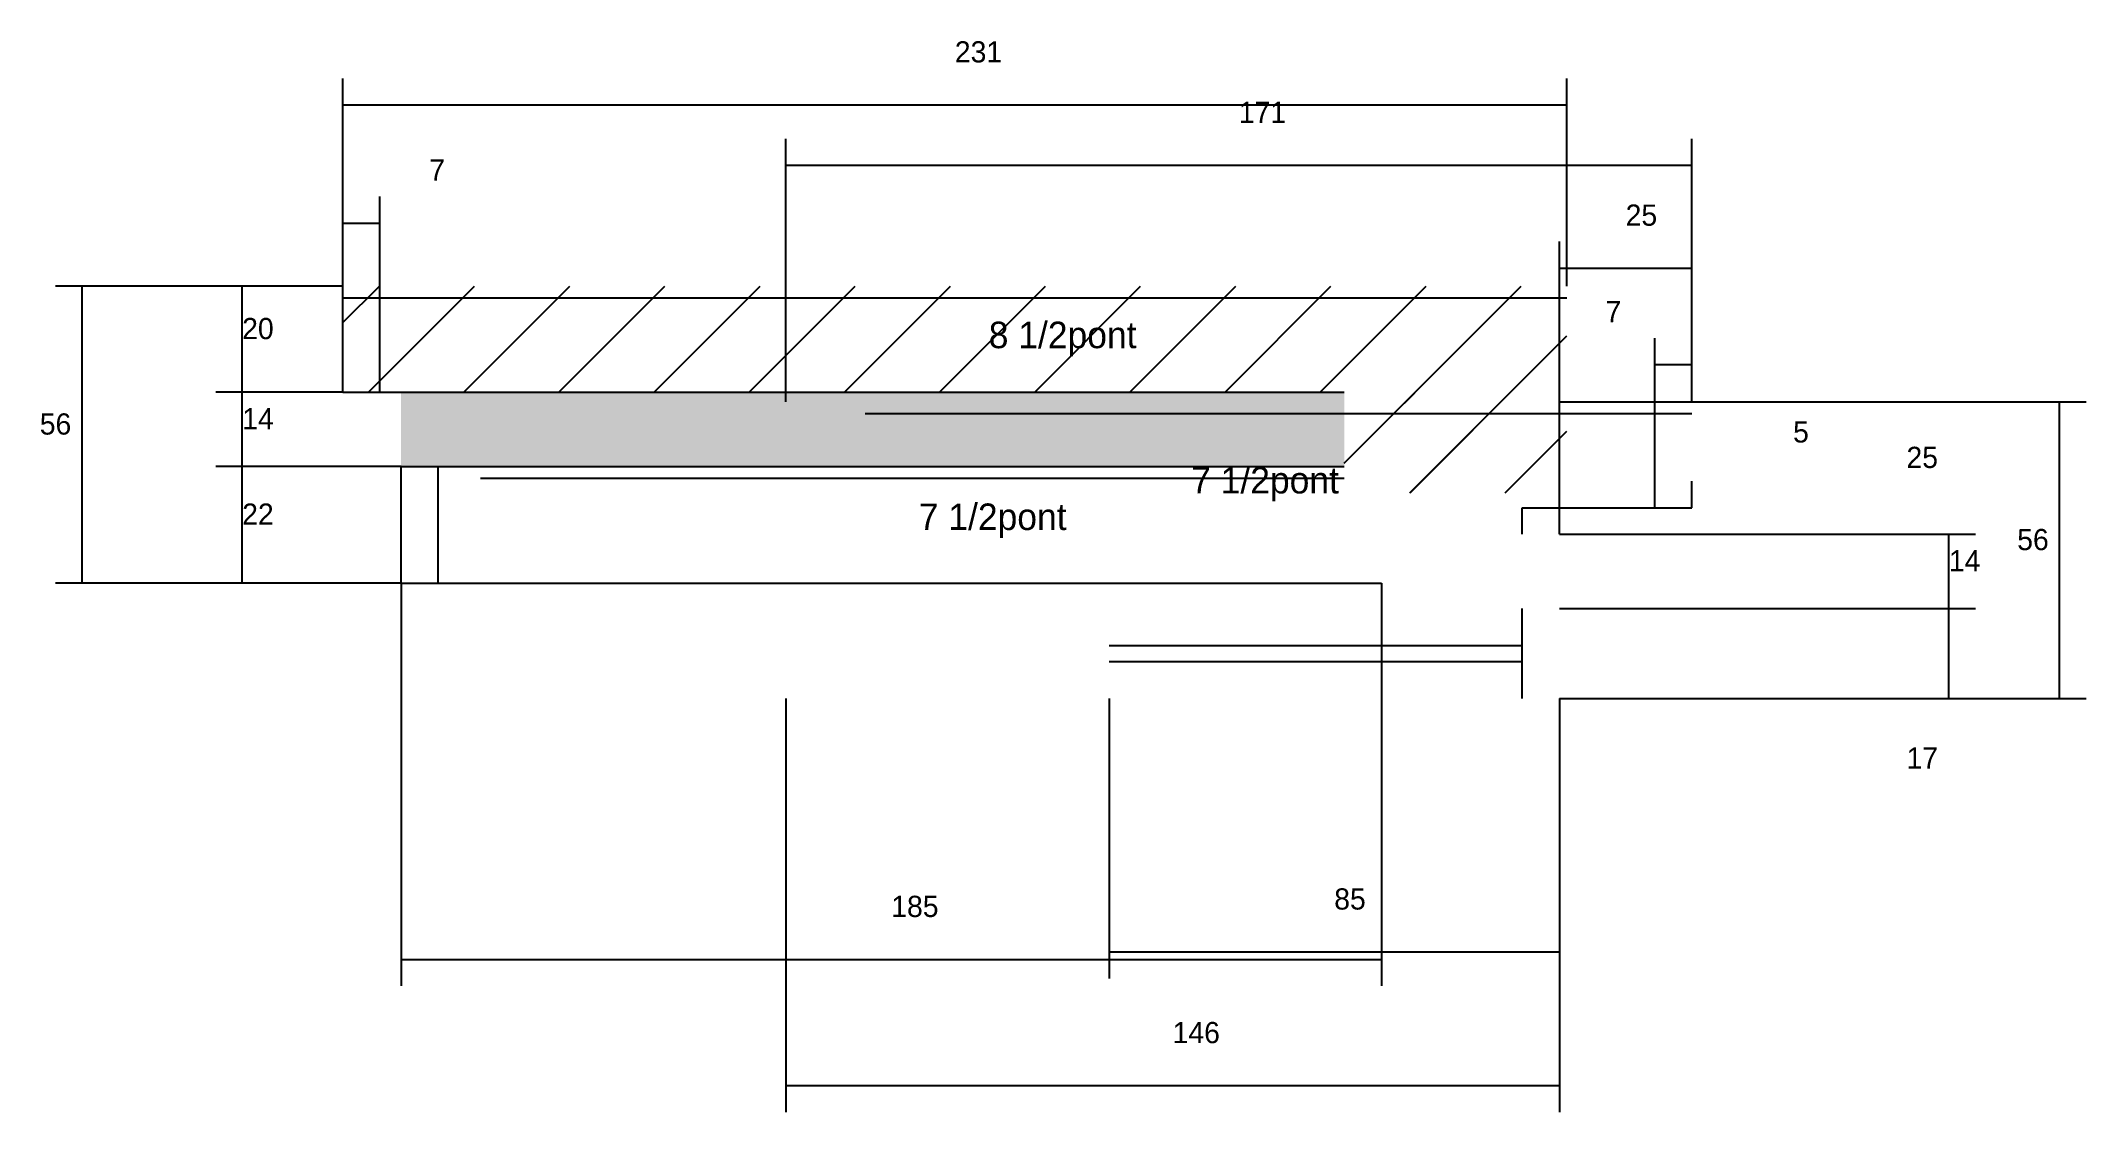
# Model space of a CAD drawing. Header units: metres. Extents: x -2848 to 22762, y -49062 to 1016.
# Drawn here: x 10168.1 to 10554.1, y -44146.6 to -43944.5 of the extents above; entities that cross this region are included whole.
import ezdxf

# ---------------------------------------------------------------- set-up
doc = ezdxf.new("R2010")
doc.units = ezdxf.units.M
for name, color, linetype in [('COTA', 4, 'Continuous'), ('Hachura', 253, 'Continuous'), ('NOMENCLATURA', 7, 'Continuous'), ('Painéis', 200, 'Continuous'), ('SARR_2.2x7', 40, 'Continuous')]:
    doc.layers.add(name, color=color, linetype=linetype)

msp = doc.modelspace()

# ---------------------------------------------------------------- texts
at = {"layer": 'COTA'}
for s, p in [('231', (10340.6, -43948.6)), ('171', (10394.2, -43960)), ('7', (10241.4, -43970.9)), ('25', (10467.2, -43979.4)), ('7', (10463.4, -43997.6)), ('20', (10206.1, -44000.8)), ('14', (10206.1, -44017.8)), ('56', (10167.9, -44018.8)), ('5', (10498.8, -44020.3)), ('25', (10520.2, -44025.1)), ('22', (10206.1, -44035.8)), ('56', (10541.1, -44040.6)), ('14', (10528.2, -44044.6)), ('17', (10520.2, -44081.8)), ('185', (10328.6, -44109.8)), ('85', (10412.2, -44108.4)), ('146', (10381.7, -44133.6))]:
    msp.add_text(s, height=4, dxfattribs=at).set_placement(p)
at = {"layer": 'NOMENCLATURA'}
for s, p in [('8 1/2pont', (10347, -44002.5)), ('7 1/2pont', (10385.2, -44029.9)), ('7 1/2pont', (10333.8, -44036.8))]:
    msp.add_text(s, height=5, dxfattribs=at).set_placement(p)

# ---------------------------------------------------------------- hatches: boundary and pattern name
at = {"layer": 'COTA'}
h = msp.add_hatch(dxfattribs=at)
h.set_pattern_fill('AR-CONC', scale=0.03)
h.paths.add_polyline_path([(10414.1, -44024.8), (10414.1, -44010.8), (10236.1, -44010.8), (10236.1, -44024.8)])
at = {"layer": 'Hachura'}
h = msp.add_hatch(dxfattribs=at)
h.set_pattern_fill('ANSI31', scale=4)
h.paths.add_polyline_path([(10225.1, -43990.8), (10225.1, -44010.8), (10414.1, -44010.8), (10414.1, -44029.8), (10456.1, -44029.8), (10456.1, -43990.8)])
h = msp.add_hatch(dxfattribs=at)
h.set_pattern_fill('ANSI31', scale=4)
h.paths.add_polyline_path([(10438.4, -44029.7), (10438.4, -44010.9), (10438.4, -44010.9), (10423.4, -44010.9), (10423.4, -44010.9), (10423.4, -44029.7), (10423.4, -44029.7), (10438.4, -44029.7)])

# ---------------------------------------------------------------- linework, layer by layer
at = {"layer": 'COTA'}
for p, q in [((10225.1, -43990.8), (10225.1, -43951.6)), ((10456.1, -43990.8), (10456.1, -43951.6)), ((10225.1, -43956.6), (10456.1, -43956.6)), ((10308.7, -44012.6), (10308.7, -43963)), ((10479.7, -44012.6), (10479.7, -43963)), ((10308.7, -43968), (10479.7, -43968)), ((10225.1, -43990.8), (10225.1, -43973.9)), ((10232.1, -43990.8), (10232.1, -43973.9)), ((10225.1, -43978.9), (10232.1, -43978.9)), ((10454.7, -44032.6), (10454.7, -43982.4)), ((10479.7, -44012.6), (10479.7, -43982.4)), ((10225.1, -43990.8), (10170.9, -43990.8)), ((10175.9, -44046.8), (10175.9, -43990.8)), ((10225.1, -43990.8), (10201.1, -43990.8)), ((10206.1, -44010.8), (10206.1, -43990.8)), ((10454.7, -43987.4), (10479.7, -43987.4)), ((10472.7, -44012.6), (10472.7, -44000.6)), ((10479.7, -44012.6), (10479.7, -44000.6)), ((10472.7, -44005.6), (10479.7, -44005.6)), ((10454.7, -44037.6), (10454.7, -44007.6)), ((10479.7, -44012.6), (10479.7, -44007.6)), ((10225.1, -44010.8), (10201.1, -44010.8)), ((10225.1, -44010.8), (10201.1, -44010.8)), ((10206.1, -44024.8), (10206.1, -44010.8)), ((10454.7, -44012.6), (10479.7, -44012.6)), ((10479.7, -44012.6), (10554.1, -44012.6)), ((10549.1, -44068.6), (10549.1, -44012.6)), ((10236.1, -44024.8), (10201.1, -44024.8)), ((10236.1, -44024.8), (10201.1, -44024.8)), ((10206.1, -44046.8), (10206.1, -44024.8)), ((10454.7, -44037.6), (10454.7, -44027.6)), ((10479.7, -44032.6), (10479.7, -44027.6)), ((10454.7, -44032.6), (10479.7, -44032.6)), ((10454.7, -44037.6), (10533.2, -44037.6)), ((10528.2, -44051.6), (10528.2, -44037.6)), ((10236.1, -44046.8), (10170.9, -44046.8)), ((10236.1, -44046.8), (10201.1, -44046.8)), ((10236.1, -44046.8), (10236.1, -44122.8)), ((10421.1, -44046.8), (10421.1, -44122.8)), ((10454.7, -44051.6), (10533.2, -44051.6)), ((10454.7, -44051.6), (10533.2, -44051.6)), ((10528.2, -44068.6), (10528.2, -44051.6)), ((10308.7, -44068.6), (10308.7, -44146.6)), ((10369.7, -44068.6), (10369.7, -44121.4)), ((10454.7, -44068.6), (10454.7, -44121.4)), ((10454.7, -44068.6), (10454.7, -44146.6)), ((10454.7, -44068.6), (10533.2, -44068.6)), ((10454.7, -44068.6), (10554.1, -44068.6)), ((10236.1, -44117.8), (10421.1, -44117.8)), ((10369.7, -44116.4), (10454.7, -44116.4)), ((10308.7, -44141.6), (10454.7, -44141.6))]:
    msp.add_line(p, q, dxfattribs=at)
at = {"layer": 'Painéis'}
for p, q in [((10225.1, -44010.8), (10225.1, -43990.8)), ((10225.1, -44010.8), (10414.1, -44010.8)), ((10236.1, -44024.8), (10414.1, -44024.8)), ((10236.1, -44046.8), (10236.1, -44024.8)), ((10454.7, -44032.6), (10479.7, -44032.6)), ((10236.1, -44046.8), (10421.1, -44046.8))]:
    msp.add_line(p, q, dxfattribs=at)
at = {"layer": 'SARR_2.2x7'}
for p, q in [((10232.1, -44010.8), (10232.1, -43990.8)), ((10225.1, -43993), (10456.1, -43993)), ((10472.7, -44032.6), (10472.7, -44012.6)), ((10323.7, -44014.8), (10479.7, -44014.8)), ((10243.1, -44046.8), (10243.1, -44024.8)), ((10251.1, -44027), (10414.1, -44027)), ((10447.7, -44037.6), (10447.7, -44032.6)), ((10447.7, -44032.6), (10454.7, -44032.6)), ((10447.7, -44068.6), (10447.7, -44051.6)), ((10369.7, -44058.6), (10447.7, -44058.6)), ((10369.7, -44061.6), (10447.7, -44061.6))]:
    msp.add_line(p, q, dxfattribs=at)

msp.set_redraw_order([(e.dxf.handle, doc.entitydb.next_handle()) for e in msp.query("TEXT MTEXT ATTDEF DIMENSION ARC_DIMENSION")])  # texts and dimensions are drawn at this point

doc.saveas('drawing.dxf')
